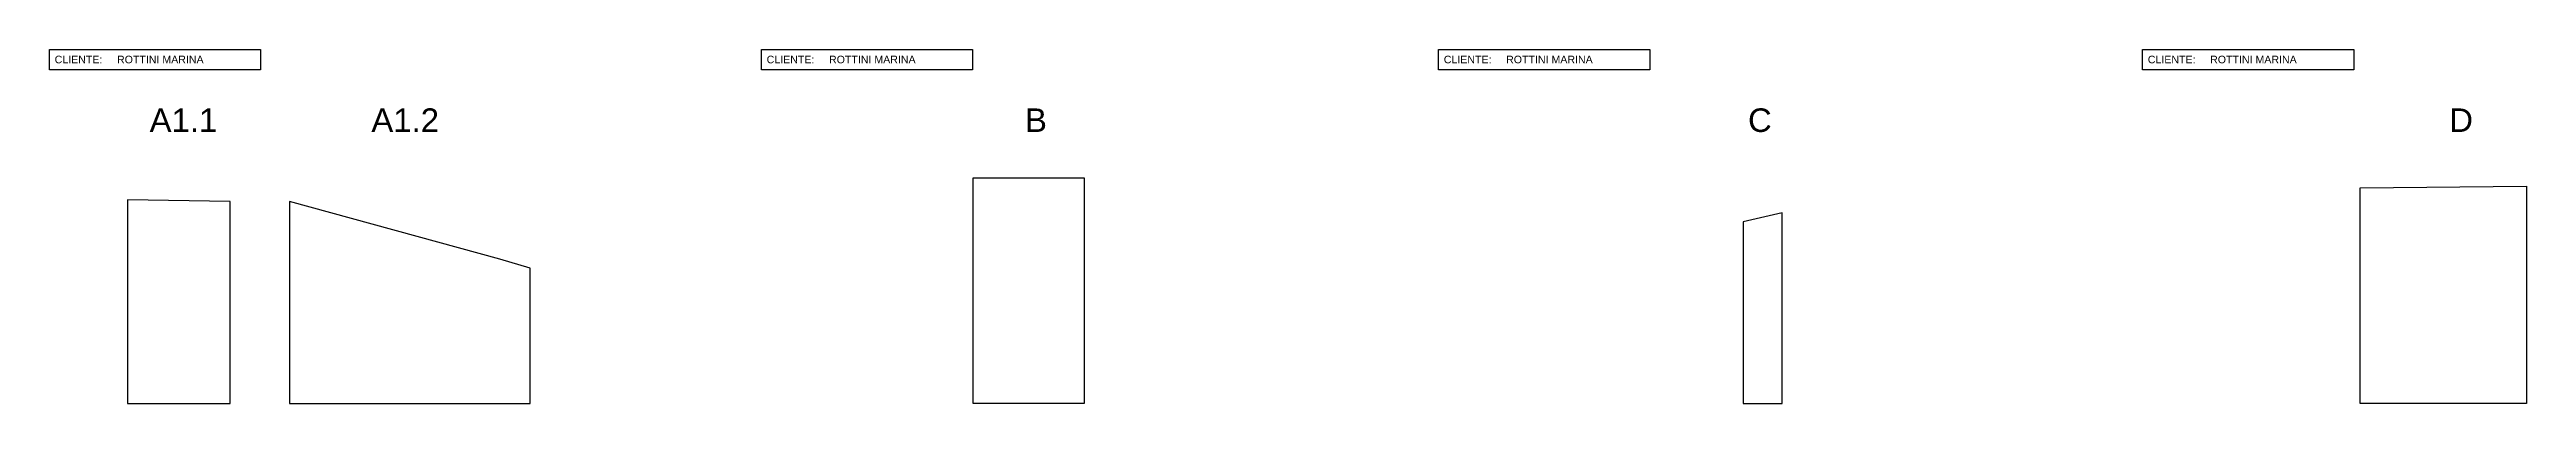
# Model space of a CAD drawing. Header units: millimetres. Extents: x -69675 to 28058, y -18677 to 10388.
# Drawn here: x -69675 to -37047, y 5728 to 10388 of the extents above; entities that cross this region are included whole.
import ezdxf

# ---------------------------------------------------------------- set-up
doc = ezdxf.new("R2010")
doc.units = ezdxf.units.MM
for name, color, linetype in [('FINESTRA', 7, 'Continuous'), ('NOTE TECNICHE', 7, 'Continuous'), ('PERIMETRO', 1, 'Continuous')]:
    doc.layers.add(name, color=color, linetype=linetype)
doc.layers.add('PEZZI SU MISURA', color=7, linetype='Continuous', true_color=0xbb1e10)
doc.styles.get("Standard").update_dxf_attribs({"font": 'arial.ttf'})

msp = doc.modelspace()

# ---------------------------------------------------------------- texts
at = {"layer": 'FINESTRA', "char_height": 100, "attachment_point": 1}
for s, width, insert in [('CLIENTE:', 1075.057, (-69607.3, 10307.2)), ('ROTTINI MARINA', 5202.875, (-68786.2, 10307.3)), ('CLIENTE:', 1075.057, (-60228.4, 10307.2)), ('ROTTINI MARINA', 5202.875, (-59407.3, 10307.3)), ('CLIENTE:', 1075.057, (-51309, 10307.2)), ('ROTTINI MARINA', 5202.875, (-50487.9, 10307.3)), ('CLIENTE:', 1075.057, (-42035.3, 10307.2)), ('ROTTINI MARINA', 5202.875, (-41214.2, 10307.3))]:
    msp.add_mtext_dynamic_manual_height_columns(s, width=width, gutter_width=1550.9, heights=[0], dxfattribs=dict(at, insert=insert))
at = {"layer": 'NOTE TECNICHE', "attachment_point": 1}
for s, insert, char_height in [('A1.1', (-68356.8, 9613.4), 310.18), ('A1.2', (-65435.9, 9613.4), 310.18), ('B', (-56825.7, 9613.4), 310.2), ('C', (-47301.5, 9613.4), 310.2), ('D', (-38064.5, 9613.4), 310.2)]:
    msp.add_mtext_dynamic_manual_height_columns(s, width=1434.859, gutter_width=1550.9, heights=[0], dxfattribs=dict(at, insert=insert, char_height=char_height))

# ---------------------------------------------------------------- linework, layer by layer
at = {"layer": 'FINESTRA'}
for points in [[(-69675.2, 10388.4), (-66894.3, 10388.4), (-66894.3, 10119.9), (-69675.2, 10119.9)], [(-60296.3, 10388.4), (-57515.4, 10388.4), (-57515.4, 10119.9), (-60296.3, 10119.9)], [(-51376.9, 10388.4), (-48596, 10388.4), (-48596, 10119.9), (-51376.9, 10119.9)], [(-42103.2, 10388.4), (-39322.4, 10388.4), (-39322.4, 10119.9), (-42103.2, 10119.9)]]:
    msp.add_lwpolyline(points, close=True, dxfattribs=at)
at = {"layer": 'PERIMETRO'}
for points in [[(-57509.7, 8697.6), (-56044.7, 8697.6), (-56044.7, 5727.6), (-57509.7, 5727.6), (-57509.7, 8697.6)], [(-68650.1, 5727.6), (-67295.1, 5727.6), (-67295.1, 8387.6), (-68650.1, 8407.6), (-68650.1, 5727.6)]]:
    msp.add_lwpolyline(points, dxfattribs=at)
for points in [[(-37047.3, 8587.6), (-37047.3, 5727.6), (-39237.3, 5727.6), (-39237.3, 8567.6)], [(-66514.7, 8387.6), (-66514.7, 5727.6), (-63344.7, 5727.6), (-63344.7, 7507.6), (-63744.7, 7627.6)], [(-46850.2, 8237.6), (-47365.2, 8117.6), (-47365.2, 5727.6), (-46850.2, 5727.6)]]:
    msp.add_lwpolyline(points, close=True, dxfattribs=at)
at = {"layer": 'PEZZI SU MISURA'}
msp.add_lwpolyline([(-63344.7, 5727.6), (-63344.7, 7427.6)], dxfattribs=at)

msp.set_redraw_order([(e.dxf.handle, doc.entitydb.next_handle()) for e in msp.query("TEXT MTEXT ATTDEF DIMENSION ARC_DIMENSION")])  # texts and dimensions are drawn at this point

doc.saveas('drawing.dxf')
